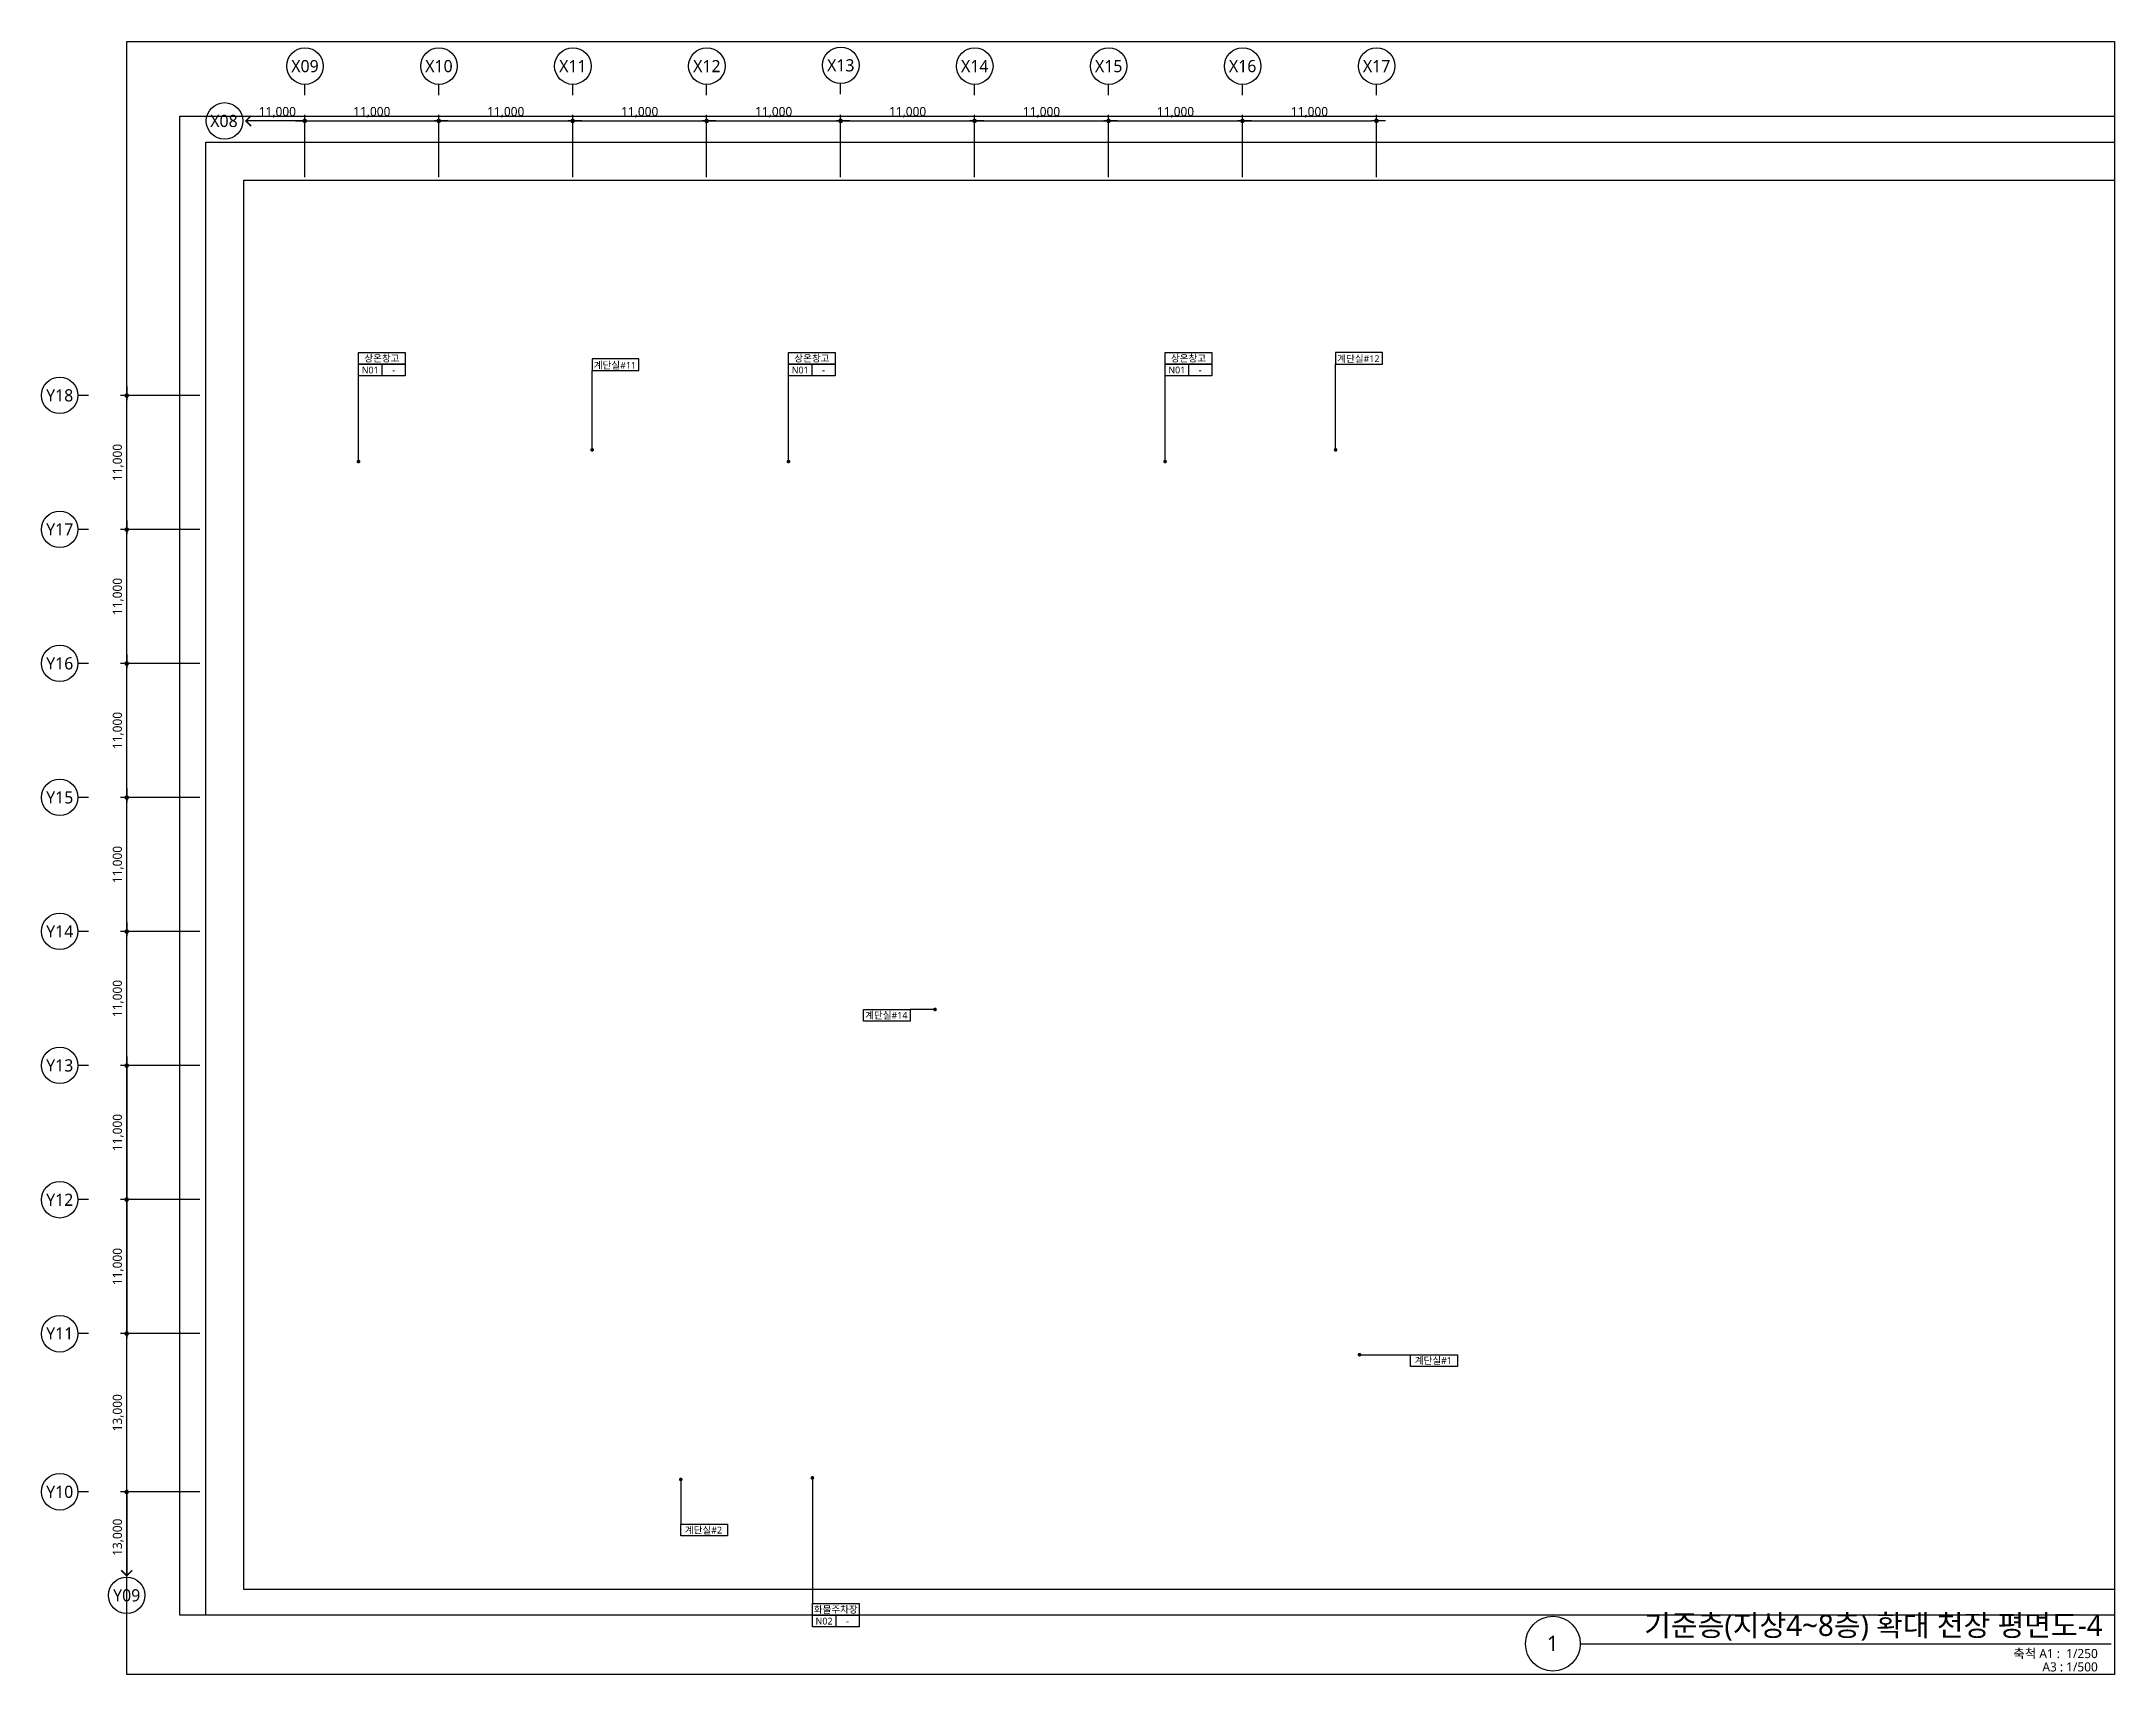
# Model space of a CAD drawing. Header units: millimetres. Extents: x 717452 to 1115512, y -611281 to 2012373.
# Drawn here: x 920452 to 1090690, y 1284325 to 1418373 of the extents above; entities that cross this region are included whole.
import ezdxf
from ezdxf.enums import TextEntityAlignment as Align

# ---------------------------------------------------------------- set-up
doc = ezdxf.new("R2010")
doc.units = ezdxf.units.MM
doc.header["$PDSIZE"] = -10
doc.layers.get('0').update_dxf_attribs({"linetype": 'CONTINUOUS'})
doc.layers.get('DEFPOINTS').update_dxf_attribs({"color": 146, "linetype": 'CONTINUOUS'})
for name, color, linetype, lineweight in [('A-AXIS-BUBL', 7, 'CONTINUOUS', 25), ('A-DIMS', 7, 'CONTINUOUS', 25), ('A-MKXS-LEAD', 7, 'CONTINUOUS', 25), ('A-MKXX-NAME', 3, 'CONTINUOUS', 25), ('A-MKXX-SYMB', 7, 'CONTINUOUS', 25), ('A-XXXX-SYMB', 7, 'CONTINUOUS', 25), ('A-XXXX-TXT1', 3, 'CONTINUOUS', 25), ('A-XXXX-TXT2', 3, 'CONTINUOUS', 25)]:
    doc.layers.add(name, color=color, linetype=linetype, lineweight=lineweight)
doc.styles.add('HY울릉도L', font='H2GTRE.TTF')
doc.styles.add('맑은 고딕', font='malgun.ttf')
doc.styles.add('맑은고딕', font='malgun.ttf')
doc.dimstyles.new('CDIM', dxfattribs={"dimtxt": 3, "dimasz": 1.5, "dimexe": 2, "dimexo": 1, "dimgap": 1, "dimtad": 1, "dimdec": 0, "dimrnd": 0.5, "dimzin": 0, "dimdsep": 32, "dimlunit": 6, "dimtxsty": 'HY울릉도L', "dimblk1": '_CIDOT', "dimblk2": '_CIDOT', "dimsah": 1, "dimcen": 5.5, "dimclrd": 2, "dimclre": 2, "dimclrt": 7, "dimadec": 0, "dimazin": 0, "dimtfac": 1, "dimtdec": 0, "dimtix": 1, "dimtmove": 2, "dimatfit": 1, "dimldrblk": '_CIDOT', "dimfxl": 1, "dimtolj": 1, "dimtzin": 0, "dimlwd": -1, "dimarcsym": 0})

msp = doc.modelspace()

# ---------------------------------------------------------------- texts
at = {"layer": 'A-MKXX-NAME', "style": '맑은고딕'}
for s, p in [('상온창고', (948408, 1392367)), ('상온창고', (983718, 1392367)), ('상온창고', (1014643, 1392367)), ('계단실#12', (1028594, 1392330)), ('N01', (947448, 1391407)), ('-', (949368, 1391407)), ('계단실#11', (967544, 1391797)), ('N01', (982758, 1391407)), ('-', (984678, 1391407)), ('N01', (1013683, 1391407)), ('-', (1015603, 1391407)), ('계단실#14', (989829, 1338437)), ('계단실#1', (1034749, 1310098)), ('계단실#2', (974817, 1296178)), ('화물주차장', (985678, 1289667)), ('N02', (984718, 1288707)), ('-', (986638, 1288707))]:
    msp.add_text(s, height=560, dxfattribs=at).set_placement(p, align=Align.MIDDLE_CENTER)
at = {"layer": 'A-XXXX-TXT1', "style": '맑은 고딕'}
msp.add_text('기준층(지상4~8층) 확대 천장 평면도-4', height=1750, dxfattribs=at).set_placement((1089706, 1286967), align=Align.BOTTOM_RIGHT)
msp.add_text('1', height=1250, dxfattribs=at).set_placement((1044538, 1286881), align=Align.MIDDLE)
for s, p in [('축척 A1 :  1/250', (1089317, 1286423)), ('A3 : 1/500', (1089317, 1285329))]:
    msp.add_text(s, height=750, dxfattribs=at).set_placement(p, align=Align.TOP_RIGHT)

# ---------------------------------------------------------------- blocks, each defined once
blk = doc.blocks.new('_CIDOT')
at = {"color": 0, "linetype": 'ByBlock'}
blk.add_line((2, 0), (-1, 0), dxfattribs=at)
at = {"color": 0, "linetype": 'ByBlock', "const_width": 0.5}
blk.add_lwpolyline([(-0.25, 0, 1), (0.25, 0, 1)], format="xyb", close=True, dxfattribs=at)
blk = doc.blocks.new('*D141')
at = {"layer": 'A-DIMS', "lineweight": -2, "transparency": 16777216}
for p, q in [((933452, -24188), (926952, -24188)), ((933452, -37188), (926952, -37188))]:
    blk.add_line(p, q, dxfattribs=at)
at = {"layer": 'A-DIMS', "transparency": 16777216}
blk.add_line((927452, -36813), (927452, -24563), dxfattribs=at)
at = {"layer": 'DEFPOINTS', "color": 0, "transparency": 16777216}
for p in [(927452, -24188), (933702, -24188), (933702, -37188)]:
    blk.add_point(p, dxfattribs=at)
at = {"layer": 'A-DIMS', "transparency": 16777216, "xscale": 375, "yscale": 375, "zscale": 375}
for p, rotation in [((927452, -24188), 90), ((927452, -37188), 270)]:
    blk.add_blockref('_CIDOT', p, dxfattribs=dict(at, rotation=rotation))
at = {"layer": 'A-DIMS', "color": 3, "transparency": 16777216, "insert": (926750, -30688), "char_height": 750, "attachment_point": 5, "rotation": 90, "style": '맑은고딕'}
blk.add_mtext('\\A1;13,000', dxfattribs=at)
blk = doc.blocks.new('*D142')
at = {"layer": 'A-DIMS', "lineweight": -2, "transparency": 16777216}
for p, q in [((933452, 30812), (926952, 30812)), ((933452, 19812), (926952, 19812))]:
    blk.add_line(p, q, dxfattribs=at)
at = {"layer": 'A-DIMS', "transparency": 16777216}
blk.add_line((927452, 20187), (927452, 30437), dxfattribs=at)
at = {"layer": 'DEFPOINTS', "color": 0, "transparency": 16777216}
for p in [(927452, 30812), (933702, 30812), (933702, 19812)]:
    blk.add_point(p, dxfattribs=at)
at = {"layer": 'A-DIMS', "transparency": 16777216, "xscale": 375, "yscale": 375, "zscale": 375}
for p, rotation in [((927452, 30812), 90), ((927452, 19812), 270)]:
    blk.add_blockref('_CIDOT', p, dxfattribs=dict(at, rotation=rotation))
at = {"layer": 'A-DIMS', "color": 3, "transparency": 16777216, "insert": (926750, 25312), "char_height": 750, "attachment_point": 5, "rotation": 90, "style": '맑은고딕'}
blk.add_mtext('\\A1;11,000', dxfattribs=at)
blk = doc.blocks.new('*D143')
at = {"layer": 'A-DIMS', "lineweight": -2, "transparency": 16777216}
for p, q in [((933452, 19812), (926952, 19812)), ((933452, 8812), (926952, 8812))]:
    blk.add_line(p, q, dxfattribs=at)
at = {"layer": 'A-DIMS', "transparency": 16777216}
blk.add_line((927452, 9187), (927452, 19437), dxfattribs=at)
at = {"layer": 'DEFPOINTS', "color": 0, "transparency": 16777216}
for p in [(927452, 19812), (933702, 19812), (933702, 8812)]:
    blk.add_point(p, dxfattribs=at)
at = {"layer": 'A-DIMS', "transparency": 16777216, "xscale": 375, "yscale": 375, "zscale": 375}
for p, rotation in [((927452, 19812), 90), ((927452, 8812), 270)]:
    blk.add_blockref('_CIDOT', p, dxfattribs=dict(at, rotation=rotation))
at = {"layer": 'A-DIMS', "color": 3, "transparency": 16777216, "insert": (926750, 14312), "char_height": 750, "attachment_point": 5, "rotation": 90, "style": '맑은고딕'}
blk.add_mtext('\\A1;11,000', dxfattribs=at)
blk = doc.blocks.new('*D144')
at = {"layer": 'A-DIMS', "lineweight": -2, "transparency": 16777216}
for p, q in [((933452, 8812), (926952, 8812)), ((933452, -2188), (926952, -2188))]:
    blk.add_line(p, q, dxfattribs=at)
at = {"layer": 'A-DIMS', "transparency": 16777216}
blk.add_line((927452, -1813), (927452, 8437), dxfattribs=at)
at = {"layer": 'DEFPOINTS', "color": 0, "transparency": 16777216}
for p in [(927452, 8812), (933702, 8812), (933702, -2188)]:
    blk.add_point(p, dxfattribs=at)
at = {"layer": 'A-DIMS', "transparency": 16777216, "xscale": 375, "yscale": 375, "zscale": 375}
for p, rotation in [((927452, 8812), 90), ((927452, -2188), 270)]:
    blk.add_blockref('_CIDOT', p, dxfattribs=dict(at, rotation=rotation))
at = {"layer": 'A-DIMS', "color": 3, "transparency": 16777216, "insert": (926750, 3312), "char_height": 750, "attachment_point": 5, "rotation": 90, "style": '맑은고딕'}
blk.add_mtext('\\A1;11,000', dxfattribs=at)
blk = doc.blocks.new('*D145')
at = {"layer": 'A-DIMS', "lineweight": -2, "transparency": 16777216}
for p, q in [((933452, -13188), (926952, -13188)), ((933452, -24188), (926952, -24188))]:
    blk.add_line(p, q, dxfattribs=at)
at = {"layer": 'A-DIMS', "transparency": 16777216}
blk.add_line((927452, -13563), (927452, -23813), dxfattribs=at)
at = {"layer": 'DEFPOINTS', "color": 0, "transparency": 16777216}
for p in [(933702, -13188), (927452, -24188), (933702, -24188)]:
    blk.add_point(p, dxfattribs=at)
at = {"layer": 'A-DIMS', "transparency": 16777216, "xscale": 375, "yscale": 375, "zscale": 375}
for p, rotation in [((927452, -13188), 90), ((927452, -24188), 270)]:
    blk.add_blockref('_CIDOT', p, dxfattribs=dict(at, rotation=rotation))
at = {"layer": 'A-DIMS', "color": 3, "transparency": 16777216, "insert": (926750, -18688), "char_height": 750, "attachment_point": 5, "rotation": 90, "style": '맑은고딕'}
blk.add_mtext('\\A1;11,000', dxfattribs=at)
blk = doc.blocks.new('*D146')
at = {"layer": 'A-DIMS', "lineweight": -2, "transparency": 16777216}
for p, q in [((933452, -2188), (926952, -2188)), ((933452, -13188), (926952, -13188))]:
    blk.add_line(p, q, dxfattribs=at)
at = {"layer": 'A-DIMS', "transparency": 16777216}
blk.add_line((927452, -2563), (927452, -12813), dxfattribs=at)
at = {"layer": 'DEFPOINTS', "color": 0, "transparency": 16777216}
for p in [(933702, -2188), (927452, -13188), (933702, -13188)]:
    blk.add_point(p, dxfattribs=at)
at = {"layer": 'A-DIMS', "transparency": 16777216, "xscale": 375, "yscale": 375, "zscale": 375}
for p, rotation in [((927452, -2188), 90), ((927452, -13188), 270)]:
    blk.add_blockref('_CIDOT', p, dxfattribs=dict(at, rotation=rotation))
at = {"layer": 'A-DIMS', "color": 3, "transparency": 16777216, "insert": (926750, -7688), "char_height": 750, "attachment_point": 5, "rotation": 90, "style": '맑은고딕'}
blk.add_mtext('\\A1;11,000', dxfattribs=at)
blk = doc.blocks.new('*D139')
at = {"layer": 'A-DIMS', "lineweight": -2, "transparency": 16777216}
for p, q in [((933452, 41812), (926952, 41812)), ((933452, 30812), (926952, 30812))]:
    blk.add_line(p, q, dxfattribs=at)
at = {"layer": 'A-DIMS', "transparency": 16777216}
blk.add_line((927452, 31187), (927452, 41437), dxfattribs=at)
at = {"layer": 'DEFPOINTS', "color": 0, "transparency": 16777216}
for p in [(927452, 41812), (933702, 41812), (933702, 30812)]:
    blk.add_point(p, dxfattribs=at)
at = {"layer": 'A-DIMS', "transparency": 16777216, "xscale": 375, "yscale": 375, "zscale": 375}
for p, rotation in [((927452, 41812), 90), ((927452, 30812), 270)]:
    blk.add_blockref('_CIDOT', p, dxfattribs=dict(at, rotation=rotation))
at = {"layer": 'A-DIMS', "color": 3, "transparency": 16777216, "insert": (926750, 36312), "char_height": 750, "attachment_point": 5, "rotation": 90, "style": '맑은고딕'}
blk.add_mtext('\\A1;11,000', dxfattribs=at)
blk = doc.blocks.new('*D140')
at = {"layer": 'A-DIMS', "lineweight": -2, "transparency": 16777216}
for p, q in [((933452, 52812), (926952, 52812)), ((933452, 41812), (926952, 41812))]:
    blk.add_line(p, q, dxfattribs=at)
at = {"layer": 'A-DIMS', "transparency": 16777216}
blk.add_line((927452, 42187), (927452, 52437), dxfattribs=at)
at = {"layer": 'DEFPOINTS', "color": 0, "transparency": 16777216}
for p in [(927452, 52812), (933702, 52812), (933702, 41812)]:
    blk.add_point(p, dxfattribs=at)
at = {"layer": 'A-DIMS', "transparency": 16777216, "xscale": 375, "yscale": 375, "zscale": 375}
for p, rotation in [((927452, 52812), 90), ((927452, 41812), 270)]:
    blk.add_blockref('_CIDOT', p, dxfattribs=dict(at, rotation=rotation))
at = {"layer": 'A-DIMS', "color": 3, "transparency": 16777216, "insert": (926750, 47312), "char_height": 750, "attachment_point": 5, "rotation": 90, "style": '맑은고딕'}
blk.add_mtext('\\A1;11,000', dxfattribs=at)
blk = doc.blocks.new('*D159')
at = {"layer": 'A-DIMS', "lineweight": -2, "transparency": 16777216}
for p, q in [((1019077, 70737), (1019077, 75853)), ((1030077, 70737), (1030077, 75853))]:
    blk.add_line(p, q, dxfattribs=at)
at = {"layer": 'A-DIMS', "transparency": 16777216}
blk.add_line((1019452, 75353), (1029702, 75353), dxfattribs=at)
at = {"layer": 'DEFPOINTS', "color": 0, "transparency": 16777216}
for p in [(1030077, 75353), (1019077, 70487), (1030077, 70487)]:
    blk.add_point(p, dxfattribs=at)
at = {"layer": 'A-DIMS', "transparency": 16777216, "xscale": 375, "yscale": 375, "zscale": 375, "rotation": 180}
blk.add_blockref('_CIDOT', (1019077, 75353), dxfattribs=at)
at = {"layer": 'A-DIMS', "transparency": 16777216, "xscale": 375, "yscale": 375, "zscale": 375}
blk.add_blockref('_CIDOT', (1030077, 75353), dxfattribs=at)
at = {"layer": 'A-DIMS', "color": 3, "transparency": 16777216, "insert": (1024577, 76055), "char_height": 750, "attachment_point": 5, "style": '맑은고딕'}
blk.add_mtext('\\A1;11,000', dxfattribs=at)
blk = doc.blocks.new('*D160')
at = {"layer": 'A-DIMS', "lineweight": -2, "transparency": 16777216}
for p, q in [((1008077, 70737), (1008077, 75853)), ((1019077, 70737), (1019077, 75853))]:
    blk.add_line(p, q, dxfattribs=at)
at = {"layer": 'A-DIMS', "transparency": 16777216}
blk.add_line((1008452, 75353), (1018702, 75353), dxfattribs=at)
at = {"layer": 'DEFPOINTS', "color": 0, "transparency": 16777216}
for p in [(1019077, 75353), (1008077, 70487), (1019077, 70487)]:
    blk.add_point(p, dxfattribs=at)
at = {"layer": 'A-DIMS', "transparency": 16777216, "xscale": 375, "yscale": 375, "zscale": 375, "rotation": 180}
blk.add_blockref('_CIDOT', (1008077, 75353), dxfattribs=at)
at = {"layer": 'A-DIMS', "transparency": 16777216, "xscale": 375, "yscale": 375, "zscale": 375}
blk.add_blockref('_CIDOT', (1019077, 75353), dxfattribs=at)
at = {"layer": 'A-DIMS', "color": 3, "transparency": 16777216, "insert": (1013577, 76055), "char_height": 750, "attachment_point": 5, "style": '맑은고딕'}
blk.add_mtext('\\A1;11,000', dxfattribs=at)
blk = doc.blocks.new('*D161')
at = {"layer": 'A-DIMS', "lineweight": -2, "transparency": 16777216}
for p, q in [((997077, 70737), (997077, 75853)), ((1008077, 70737), (1008077, 75853))]:
    blk.add_line(p, q, dxfattribs=at)
at = {"layer": 'A-DIMS', "transparency": 16777216}
blk.add_line((997452, 75353), (1007702, 75353), dxfattribs=at)
at = {"layer": 'DEFPOINTS', "color": 0, "transparency": 16777216}
for p in [(1008077, 75353), (997077, 70487), (1008077, 70487)]:
    blk.add_point(p, dxfattribs=at)
at = {"layer": 'A-DIMS', "transparency": 16777216, "xscale": 375, "yscale": 375, "zscale": 375, "rotation": 180}
blk.add_blockref('_CIDOT', (997077, 75353), dxfattribs=at)
at = {"layer": 'A-DIMS', "transparency": 16777216, "xscale": 375, "yscale": 375, "zscale": 375}
blk.add_blockref('_CIDOT', (1008077, 75353), dxfattribs=at)
at = {"layer": 'A-DIMS', "color": 3, "transparency": 16777216, "insert": (1002577, 76055), "char_height": 750, "attachment_point": 5, "style": '맑은고딕'}
blk.add_mtext('\\A1;11,000', dxfattribs=at)
blk = doc.blocks.new('*D162')
at = {"layer": 'A-DIMS', "lineweight": -2, "transparency": 16777216}
for p, q in [((986077, 70737), (986077, 75853)), ((997077, 70737), (997077, 75853))]:
    blk.add_line(p, q, dxfattribs=at)
at = {"layer": 'A-DIMS', "transparency": 16777216}
blk.add_line((986452, 75353), (996702, 75353), dxfattribs=at)
at = {"layer": 'DEFPOINTS', "color": 0, "transparency": 16777216}
for p in [(997077, 75353), (986077, 70487), (997077, 70487)]:
    blk.add_point(p, dxfattribs=at)
at = {"layer": 'A-DIMS', "transparency": 16777216, "xscale": 375, "yscale": 375, "zscale": 375, "rotation": 180}
blk.add_blockref('_CIDOT', (986077, 75353), dxfattribs=at)
at = {"layer": 'A-DIMS', "transparency": 16777216, "xscale": 375, "yscale": 375, "zscale": 375}
blk.add_blockref('_CIDOT', (997077, 75353), dxfattribs=at)
at = {"layer": 'A-DIMS', "color": 3, "transparency": 16777216, "insert": (991577, 76055), "char_height": 750, "attachment_point": 5, "style": '맑은고딕'}
blk.add_mtext('\\A1;11,000', dxfattribs=at)
blk = doc.blocks.new('*D155')
at = {"layer": 'A-DIMS', "lineweight": -2, "transparency": 16777216}
for p, q in [((975077, 70737), (975077, 75853)), ((986077, 70737), (986077, 75853))]:
    blk.add_line(p, q, dxfattribs=at)
at = {"layer": 'A-DIMS', "transparency": 16777216}
blk.add_line((975452, 75353), (985702, 75353), dxfattribs=at)
at = {"layer": 'DEFPOINTS', "color": 0, "transparency": 16777216}
for p in [(986077, 75353), (975077, 70487), (986077, 70487)]:
    blk.add_point(p, dxfattribs=at)
at = {"layer": 'A-DIMS', "transparency": 16777216, "xscale": 375, "yscale": 375, "zscale": 375, "rotation": 180}
blk.add_blockref('_CIDOT', (975077, 75353), dxfattribs=at)
at = {"layer": 'A-DIMS', "transparency": 16777216, "xscale": 375, "yscale": 375, "zscale": 375}
blk.add_blockref('_CIDOT', (986077, 75353), dxfattribs=at)
at = {"layer": 'A-DIMS', "color": 3, "transparency": 16777216, "insert": (980577, 76055), "char_height": 750, "attachment_point": 5, "style": '맑은고딕'}
blk.add_mtext('\\A1;11,000', dxfattribs=at)
blk = doc.blocks.new('*D156')
at = {"layer": 'A-DIMS', "lineweight": -2, "transparency": 16777216}
for p, q in [((964077, 70737), (964077, 75853)), ((975077, 70737), (975077, 75853))]:
    blk.add_line(p, q, dxfattribs=at)
at = {"layer": 'A-DIMS', "transparency": 16777216}
blk.add_line((964452, 75353), (974702, 75353), dxfattribs=at)
at = {"layer": 'DEFPOINTS', "color": 0, "transparency": 16777216}
for p in [(975077, 75353), (964077, 70487), (975077, 70487)]:
    blk.add_point(p, dxfattribs=at)
at = {"layer": 'A-DIMS', "transparency": 16777216, "xscale": 375, "yscale": 375, "zscale": 375, "rotation": 180}
blk.add_blockref('_CIDOT', (964077, 75353), dxfattribs=at)
at = {"layer": 'A-DIMS', "transparency": 16777216, "xscale": 375, "yscale": 375, "zscale": 375}
blk.add_blockref('_CIDOT', (975077, 75353), dxfattribs=at)
at = {"layer": 'A-DIMS', "color": 3, "transparency": 16777216, "insert": (969577, 76055), "char_height": 750, "attachment_point": 5, "style": '맑은고딕'}
blk.add_mtext('\\A1;11,000', dxfattribs=at)
blk = doc.blocks.new('*D157')
at = {"layer": 'A-DIMS', "lineweight": -2, "transparency": 16777216}
for p, q in [((953077, 70737), (953077, 75853)), ((964077, 70737), (964077, 75853))]:
    blk.add_line(p, q, dxfattribs=at)
at = {"layer": 'A-DIMS', "transparency": 16777216}
blk.add_line((953452, 75353), (963702, 75353), dxfattribs=at)
at = {"layer": 'DEFPOINTS', "color": 0, "transparency": 16777216}
for p in [(964077, 75353), (953077, 70487), (964077, 70487)]:
    blk.add_point(p, dxfattribs=at)
at = {"layer": 'A-DIMS', "transparency": 16777216, "xscale": 375, "yscale": 375, "zscale": 375, "rotation": 180}
blk.add_blockref('_CIDOT', (953077, 75353), dxfattribs=at)
at = {"layer": 'A-DIMS', "transparency": 16777216, "xscale": 375, "yscale": 375, "zscale": 375}
blk.add_blockref('_CIDOT', (964077, 75353), dxfattribs=at)
at = {"layer": 'A-DIMS', "color": 3, "transparency": 16777216, "insert": (958577, 76055), "char_height": 750, "attachment_point": 5, "style": '맑은고딕'}
blk.add_mtext('\\A1;11,000', dxfattribs=at)
blk = doc.blocks.new('*D158')
at = {"layer": 'A-DIMS', "lineweight": -2, "transparency": 16777216}
for p, q in [((942077, 70737), (942077, 75853)), ((953077, 70737), (953077, 75853))]:
    blk.add_line(p, q, dxfattribs=at)
at = {"layer": 'A-DIMS', "transparency": 16777216}
blk.add_line((942452, 75353), (952702, 75353), dxfattribs=at)
at = {"layer": 'DEFPOINTS', "color": 0, "transparency": 16777216}
for p in [(953077, 75353), (942077, 70487), (953077, 70487)]:
    blk.add_point(p, dxfattribs=at)
at = {"layer": 'A-DIMS', "transparency": 16777216, "xscale": 375, "yscale": 375, "zscale": 375, "rotation": 180}
blk.add_blockref('_CIDOT', (942077, 75353), dxfattribs=at)
at = {"layer": 'A-DIMS', "transparency": 16777216, "xscale": 375, "yscale": 375, "zscale": 375}
blk.add_blockref('_CIDOT', (953077, 75353), dxfattribs=at)
at = {"layer": 'A-DIMS', "color": 3, "transparency": 16777216, "insert": (947577, 76055), "char_height": 750, "attachment_point": 5, "style": '맑은고딕'}
blk.add_mtext('\\A1;11,000', dxfattribs=at)
blk = doc.blocks.new('Dim250-4')
at = {"const_width": 125}
for points in [[(27518, 135181.2), (27091.1, 134754.3), (27518, 134327.4)], [(16859.5, 15779.3), (17301.4, 15337.4), (17743.4, 15779.3)]]:
    blk.add_lwpolyline(points, dxfattribs=at)
at = {"layer": 'A-AXIS-BUBL', "ltscale": 0.2}
for p, q in [((31926.4, 136879.3), (31926.4, 137754.4)), ((42926.4, 136879.3), (42926.4, 137754.4)), ((42926.4, 136879.3), (42926.4, 137754.4)), ((53926.4, 136879.3), (53926.4, 137754.4)), ((64926.4, 136879.3), (64926.4, 137754.4)), ((75926.4, 136945.4), (75926.4, 137820.5)), ((86925.6, 136879.3), (86925.6, 137754.4)), ((97926.4, 136879.3), (97926.4, 137754.4)), ((108926.4, 136879.3), (108926.4, 137754.4)), ((119926.4, 136879.3), (119926.4, 137754.4)), ((14176.4, 112213.1), (13301.3, 112213.1)), ((14176.4, 101213.1), (13301.3, 101213.1)), ((14176.4, 90213.1), (13301.3, 90213.1)), ((14176.4, 79213.1), (13301.3, 79213.1)), ((14176.4, 68213.1), (13301.3, 68213.1)), ((14176.4, 57213.1), (13301.3, 57213.1)), ((14176.4, 46213.1), (13301.3, 46213.1)), ((14176.4, 35213.1), (13301.3, 35213.1)), ((14176.4, 22213.1), (13301.3, 22213.1))]:
    blk.add_line(p, q, dxfattribs=at)
for centre in [(31941.1, 139254.3), (42941.1, 139254.3), (42941.1, 139254.3), (53941.1, 139254.3), (64941.1, 139254.3), (75941.1, 139320.4), (86940.3, 139254.3), (97941.1, 139254.3), (108941.1, 139254.3), (119941.1, 139254.3), (11801.4, 112227.8), (11801.4, 101227.8), (11801.4, 90227.8), (11801.4, 79227.8), (11801.4, 68227.8), (11801.4, 57227.8), (11801.4, 46198.4), (11801.4, 35198.4), (11801.4, 22227.8), (17301.4, 13729.1)]:
    blk.add_circle(centre, 1500, dxfattribs=at)
at = {"layer": 'A-DIMS'}
for p, q in [((31926.4, 134754.3), (27091.1, 134754.3)), ((17301.4, 22213.1), (17301.4, 15337.4))]:
    blk.add_line(p, q, dxfattribs=at)
at = {"layer": 'A-XXXX-SYMB'}
blk.add_circle((25336.9, 134754.3), 1500, dxfattribs=at)
at = {"layer": 'A-DIMS', "color": 3, "insert": (29672.4, 135456.7), "char_height": 750, "attachment_point": 5, "style": '맑은고딕'}
blk.add_mtext('\\A1;11,000', dxfattribs=at)
at = {"layer": 'A-DIMS', "color": 3, "insert": (16601, 18496.9), "char_height": 750, "attachment_point": 5, "rotation": 90, "style": '맑은고딕'}
blk.add_mtext('\\A1;13,000', dxfattribs=at)
at = {"layer": 'A-XXXX-TXT2', "ltscale": 0.2, "style": '맑은고딕'}
for s, p in [('X09', (31941.1, 139254.3)), ('X10', (42941.1, 139254.3)), ('X11', (53941.1, 139254.3)), ('X12', (64941.1, 139254.3)), ('X13', (75941.1, 139320.4)), ('X14', (86940.3, 139254.3)), ('X15', (97941.1, 139254.3)), ('X16', (108941.1, 139254.3)), ('X17', (119941.1, 139254.3)), ('X08', (25288.7, 134754.3)), ('Y18', (11801.4, 112227.8)), ('Y17', (11801.4, 101227.8)), ('Y16', (11801.4, 90227.8)), ('Y15', (11801.4, 79227.8)), ('Y14', (11801.4, 68227.8)), ('Y13', (11801.4, 57227.8)), ('Y12', (11801.4, 46199.1)), ('Y11', (11801.4, 35227.8)), ('Y10', (11801.4, 22227.8)), ('Y09', (17301.4, 13729.7))]:
    blk.add_text(s, height=1000, dxfattribs=at).set_placement(p, align=Align.MIDDLE_CENTER)
at = {"layer": 'A-DIMS'}
for p1, p2, distance, picture, middle in [((31926.4, 129888.1), (42926.4, 129888.1), 4866.2, '*D158', (37426.4, 135456.7)), ((42926.4, 129888.1), (53926.4, 129888.1), 4866.2, '*D157', (48426.4, 135456.7)), ((53926.4, 129888.1), (64926.4, 129888.1), 4866.2, '*D156', (59426.4, 135456.7)), ((64926.4, 129888.1), (75926.4, 129888.1), 4866.2, '*D155', (70426.4, 135456.7)), ((75926.4, 129888.1), (86926.4, 129888.1), 4866.2, '*D162', (81426.4, 135456.7)), ((86926.4, 129888.1), (97926.4, 129888.1), 4866.2, '*D161', (92426.4, 135456.7)), ((97926.4, 129888.1), (108926.4, 129888.1), 4866.2, '*D160', (103426.4, 135456.7)), ((108926.4, 129888.1), (119926.4, 129888.1), 4866.2, '*D159', (114426.4, 135456.7)), ((23551.4, 101213.1), (23551.4, 112213.1), 6250, '*D140', (16599, 106713.1)), ((23551.4, 90213.1), (23551.4, 101213.1), 6250, '*D139', (16599, 95713.1)), ((23551.4, 79213.1), (23551.4, 90213.1), 6250, '*D142', (16599, 84713.1)), ((23551.4, 68213.1), (23551.4, 79213.1), 6250, '*D143', (16599, 73713.1)), ((23551.4, 57213.1), (23551.4, 68213.1), 6250, '*D144', (16599, 62713.1)), ((23551.4, 57213.1), (23551.4, 46213.1), -6250, '*D146', (16599, 51713.1)), ((23551.4, 46213.1), (23551.4, 35213.1), -6250, '*D145', (16599, 40713.1)), ((23551.4, 22213.1), (23551.4, 35213.1), 6250, '*D141', (16599, 28713.1))]:
    dim = blk.add_aligned_dim(p1=p1, p2=p2, distance=distance, dimstyle='CDIM', override={"dimscale": 250, "dimtxsty": '맑은고딕', "dimclrd": 256, "dimclre": 256, "dimclrt": 3}, dxfattribs=at)
    dim.commit()
    dim.dimension.update_dxf_attribs({"geometry": picture, "text_midpoint": middle, "insert": (-910150.9, 59401.6)})

# ---------------------------------------------------------------- linework, layer by layer
at = {"layer": 'A-MKXS-LEAD'}
for p, q in [((946488, 1383893), (946488, 1390927)), ((965677, 1384853), (965677, 1391354)), ((981798, 1383893), (981798, 1390927)), ((1012723, 1383893), (1012723, 1390927)), ((1026727, 1384853), (1026727, 1391887)), ((993829, 1338917), (991802, 1338917)), ((1028685, 1310578), (1032883, 1310578)), ((972951, 1300341), (972951, 1296658)), ((983758, 1300467), (983758, 1290147))]:
    msp.add_line(p, q, dxfattribs=at)
at = {"layer": 'A-MKXS-LEAD', "const_width": 150}
for points in [[(946563, 1383893, -1), (946413, 1383893, -1)], [(965752, 1384853, -1), (965602, 1384853, -1)], [(981873, 1383893, -1), (981723, 1383893, -1)], [(1012798, 1383893, -1), (1012648, 1383893, -1)], [(1026802, 1384853, -1), (1026652, 1384853, -1)], [(993829, 1338842, 1), (993829, 1338992, 1)], [(1028685, 1310653, 1), (1028685, 1310503, 1)], [(983833, 1300467, 1), (983683, 1300467, 1)], [(973026, 1300341, 1), (972876, 1300341, 1)]]:
    msp.add_lwpolyline(points, format="xyb", close=True, dxfattribs=at)
at = {"layer": 'A-MKXX-SYMB'}
for p, q in [((948408, 1391887), (948408, 1390927)), ((983718, 1391887), (983718, 1390927)), ((1014643, 1391887), (1014643, 1390927)), ((985678, 1289187), (985678, 1288227))]:
    msp.add_line(p, q, dxfattribs=at)
for points in [[(950328, 1391887), (946488, 1391887), (946488, 1392847), (950328, 1392847)], [(985638, 1391887), (981798, 1391887), (981798, 1392847), (985638, 1392847)], [(1016563, 1391887), (1012723, 1391887), (1012723, 1392847), (1016563, 1392847)], [(1030567, 1392847), (1026727, 1392847), (1026727, 1391887), (1030567, 1391887)], [(950328, 1390927), (946488, 1390927), (946488, 1391887), (950328, 1391887)], [(969517, 1392314), (965677, 1392314), (965677, 1391354), (969517, 1391354)], [(985638, 1390927), (981798, 1390927), (981798, 1391887), (985638, 1391887)], [(1016563, 1390927), (1012723, 1390927), (1012723, 1391887), (1016563, 1391887)], [(991802, 1337957), (987962, 1337957), (987962, 1338917), (991802, 1338917)], [(1036723, 1309618), (1032883, 1309618), (1032883, 1310578), (1036723, 1310578)], [(976791, 1295698), (972951, 1295698), (972951, 1296658), (976791, 1296658)], [(987598, 1289187), (983758, 1289187), (983758, 1290147), (987598, 1290147)], [(987598, 1288227), (983758, 1288227), (983758, 1289187), (987598, 1289187)]]:
    msp.add_lwpolyline(points, close=True, dxfattribs=at)
at = {"layer": 'A-XXXX-SYMB'}
msp.add_line((1046817, 1286854), (1090421, 1286854), dxfattribs=at)
msp.add_circle((1044567, 1286854), 2250, dxfattribs=at)
at = {"layer": 'DEFPOINTS'}
for points in [[(927452, 1418373), (1090690, 1418373), (1090690, 1284325), (927452, 1284325)], [(931827, 1412237), (1090690, 1412237), (1090690, 1289187), (931827, 1289187)], [(933952, 1410112), (1090690, 1410112), (1090690, 1289187), (933952, 1289187)], [(937077, 1406987), (1090690, 1406987), (1090690, 1291312), (937077, 1291312)]]:
    msp.add_lwpolyline(points, close=True, dxfattribs=at)

# ---------------------------------------------------------------- block references
at = {"layer": 'A-DIMS'}
msp.add_blockref('Dim250-4', (910151, 1277098), dxfattribs=at)

msp.set_redraw_order([(e.dxf.handle, doc.entitydb.next_handle()) for e in msp.query("TEXT MTEXT ATTDEF DIMENSION ARC_DIMENSION")])  # texts and dimensions are drawn at this point

doc.saveas('drawing.dxf')
